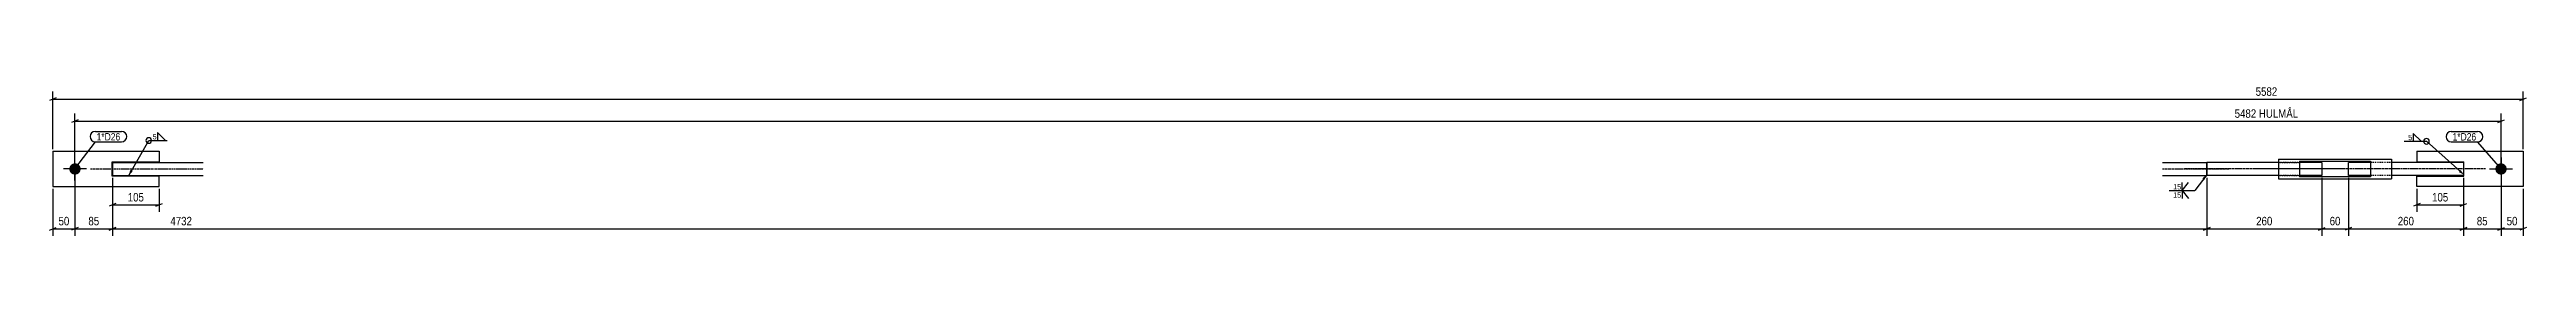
# Model space of a CAD drawing. Header units: millimetres. Extents: x 12 to 17473, y -28 to 353.
# Drawn here: x 12 to 5609, y 12 to 353 of the extents above; entities that cross this region are included whole.
import ezdxf

# ---------------------------------------------------------------- set-up
doc = ezdxf.new("R2010")
doc.units = ezdxf.units.MM
doc.linetypes.add('DXK_LINE_DOT2', pattern=[3.9198, 1.9599, -1.9599])
doc.linetypes.add('DXK_LINE_DOT3', pattern=[5.9187, 2.979, -0.9799, 0.9799, -0.9799])
for name, color, linetype in [('MÅLSÆTNING', 7, 'Continuous'), ('STÅL', 7, 'Continuous'), ('TEKST', 7, 'Continuous')]:
    doc.layers.add(name, color=color, linetype=linetype)
doc.styles.add('Arial Narrow', font='ARIALN.TTF', dxfattribs={"height": 0.2})

msp = doc.modelspace()

# ---------------------------------------------------------------- hatches: boundary and pattern name
at = {"layer": 'STÅL', "linetype": 'Continuous'}
for points in [[(69.5, 150.5, -1), (69.5, 176.5, -1)], [(5551.4, 176.5, -1), (5551.4, 150.5, -1)]]:
    msp.add_hatch(color=96, dxfattribs=at).paths.add_polyline_path(points)
at = {"layer": 'TEKST', "linetype": 'Continuous'}
for points in [[(199.7, 157.8), (190.8, 148.5), (194.2, 160.9)], [(4876.4, 142.4), (4886.4, 150.5), (4881.4, 138.7)], [(5460.2, 161.2), (5467.4, 150.6), (5456, 156.6)]]:
    msp.add_hatch(color=3, dxfattribs=at).paths.add_polyline_path(points)

# ---------------------------------------------------------------- linework, layer by layer
at = {"layer": 'MÅLSÆTNING', "color": 7, "linetype": 'Continuous'}
for p, q in [((19.5, 208.5), (19.5, 339.4)), ((5601.4, 208.5), (5601.4, 339.4)), ((27, 324.6), (12, 318.6)), ((69.5, 168.5), (69.5, 289.6)), ((5551.4, 168.5), (5551.4, 289.6)), ((5593.9, 318.6), (5608.9, 324.6)), ((77, 274.9), (62, 268.9)), ((69.5, 271.9), (5551.4, 271.9)), ((5543.9, 268.9), (5558.9, 274.9)), ((19.5, 118.5), (19.5, 12)), ((69.5, 158.5), (69.5, 12)), ((154.5, 143.5), (154.5, 12)), ((259.5, 118.5), (259.5, 66.2)), ((4886.4, 143.5), (4886.4, 12)), ((4886.4, 143.5), (4886.4, 12)), ((5146.4, 143.5), (5146.4, 12)), ((5206.4, 143.5), (5206.4, 12)), ((5206.4, 143.5), (5206.4, 12)), ((5466.4, 143.5), (5466.4, 12)), ((5466.4, 143.5), (5466.4, 12)), ((5551.4, 158.5), (5551.4, 12)), ((5601.4, 118.5), (5601.4, 12)), ((252, 79.2), (267, 85.2)), ((12, 25), (27, 31)), ((77, 31), (62, 25)), ((69.5, 28), (154.5, 28)), ((147, 25), (162, 31)), ((4893.9, 31), (4878.9, 25)), ((4878.9, 25), (4893.9, 31)), ((5138.9, 25), (5153.9, 31)), ((5146.4, 28), (5206.4, 28)), ((5213.9, 31), (5198.9, 25)), ((5213.9, 31), (5198.9, 25)), ((5206.4, 28), (5466.4, 28)), ((5458.9, 25), (5473.9, 31)), ((5473.9, 31), (5458.9, 25)), ((5543.9, 25), (5558.9, 31)), ((5551.4, 28), (5601.4, 28)), ((5608.9, 31), (5593.9, 25))]:
    msp.add_line(p, q, dxfattribs=at)
at = {"layer": 'STÅL', "color": 2, "linetype": 'Continuous'}
for p, q in [((19.5, 203.5), (19.5, 123.5)), ((19.5, 203.5), (259.5, 203.5)), ((153.5, 147.5), (153.5, 179.5)), ((153.5, 179.5), (259.5, 179.5)), ((154.5, 178.5), (359.5, 178.5)), ((154.5, 178.5), (154.5, 163.5)), ((259.5, 203.5), (259.5, 179.5)), ((4786.4, 178.5), (4886.4, 178.5)), ((5048.9, 178.5), (4886.4, 178.5)), ((4886.4, 148.5), (4886.4, 178.5)), ((4886.4, 178.5), (4886.4, 176.5)), ((4886.4, 176.5), (4886.4, 148.5)), ((5048.9, 186), (5303.9, 186)), ((5048.9, 186), (5048.9, 144.1)), ((5096.4, 181), (5096.4, 152.3)), ((5096.4, 181), (5256.4, 181)), ((5146.4, 178.5), (5096.4, 178.5)), ((5146.4, 178.5), (5146.4, 148.5)), ((5256.4, 178.5), (5206.4, 178.5)), ((5206.4, 148.5), (5206.4, 178.5)), ((5256.4, 181), (5256.4, 146)), ((5303.9, 186), (5303.9, 152.3)), ((5466.4, 178.5), (5303.9, 178.5)), ((5361.4, 203.5), (5361.4, 179.5)), ((5361.4, 203.5), (5601.4, 203.5)), ((5361.4, 179.5), (5361.4, 179.5)), ((5361.4, 179.5), (5467.4, 179.5)), ((5466.4, 178.5), (5466.4, 156)), ((5467.4, 147.5), (5467.4, 179.5)), ((5601.4, 203.5), (5601.4, 123.5)), ((19.5, 123.5), (259.5, 123.5)), ((259.5, 147.5), (153.5, 147.5)), ((154.5, 163.5), (154.5, 148.5)), ((154.5, 148.5), (359.5, 148.5)), ((259.5, 123.5), (259.5, 147.5)), ((4786.4, 148.5), (4886.4, 148.5)), ((5048.9, 148.5), (4886.4, 148.5)), ((5048.9, 144.1), (5048.9, 141)), ((5048.9, 141), (5303.9, 141)), ((5096.4, 152.3), (5096.4, 146)), ((5146.4, 148.5), (5096.4, 148.5)), ((5256.4, 146), (5096.4, 146)), ((5256.4, 148.5), (5206.4, 148.5)), ((5303.9, 152.3), (5303.9, 141)), ((5466.4, 148.5), (5303.9, 148.5)), ((5361.4, 123.5), (5361.4, 147.5)), ((5361.4, 147.5), (5467.4, 147.5)), ((5601.4, 123.5), (5361.4, 123.5)), ((5466.4, 156), (5466.4, 148.5))]:
    msp.add_line(p, q, dxfattribs=at)
at = {"layer": 'STÅL', "color": 96, "linetype": 'Continuous'}
for p, q in [((69.5, 137.5), (69.5, 189.5)), ((5551.4, 189.5), (5551.4, 137.5)), ((95.5, 163.5), (43.5, 163.5)), ((5525.4, 163.5), (5577.4, 163.5))]:
    msp.add_line(p, q, dxfattribs=at)
at = {"layer": 'STÅL', "color": 7, "linetype": 'DXK_LINE_DOT2'}
for p, q in [((5096.4, 178.5), (5048.9, 178.5)), ((5048.9, 178.5), (5096.4, 178.5)), ((5303.9, 178.5), (5256.4, 178.5)), ((5361.4, 203.5), (5361.4, 179.5)), ((5096.4, 148.5), (5048.9, 148.5)), ((5048.9, 148.5), (5096.4, 148.5)), ((5303.9, 148.5), (5256.4, 148.5))]:
    msp.add_line(p, q, dxfattribs=at)
at = {"layer": 'STÅL', "color": 7, "linetype": 'DXK_LINE_DOT3'}
for p, q in [((104.5, 163.5), (359.5, 163.5)), ((4786.4, 163.5), (4936.4, 163.5)), ((5196.4, 163.5), (4836.4, 163.5)), ((5156.4, 163.5), (4998.9, 163.5)), ((5516.4, 163.5), (5156.4, 163.5))]:
    msp.add_line(p, q, dxfattribs=at)
at = {"layer": 'TEKST', "color": 3, "linetype": 'Continuous'}
for p, q in [((5467.4, 150.6), (5383, 226.3)), ((4886.4, 150.5), (4859.5, 114.7))]:
    msp.add_line(p, q, dxfattribs=at)
msp.add_arc((5383, 226.3), 6.25, 270, 90, dxfattribs=at)

# ---------------------------------------------------------------- next in the draw order: wipeouts: each hides what was drawn before it
at = {"color": 0}
for points, layer in [([(5097.2, 275.6), (5097.2, 303.6), (4945.5, 303.6), (4945.5, 275.6)], 'MÅLSÆTNING'), ([(128.2, 31.8), (128.2, 59.8), (95.8, 59.8), (95.8, 31.8)], 'MÅLSÆTNING'), ([(5192.6, 31.8), (5192.6, 59.8), (5160.2, 59.8), (5160.2, 31.8)], 'MÅLSÆTNING'), ([(5358.6, 31.8), (5358.6, 59.8), (5314.1, 59.8), (5314.1, 31.8)], 'MÅLSÆTNING'), ([(5592.6, 31.8), (5592.6, 59.8), (5560.2, 59.8), (5560.2, 31.8)], 'MÅLSÆTNING'), ([(253.5, 229.6), (253.5, 244.1), (243.9, 244.1), (243.9, 229.6)], 'TEKST'), ([(5350.3, 227.8), (5350.3, 242.3), (5340.7, 242.3), (5340.7, 227.8)], 'TEKST'), ([(5495.3, 228), (5495.3, 245.5), (5442, 245.5), (5442, 228)], 'TEKST'), ([(4826.7, 116.2), (4826.7, 130.7), (4809.5, 130.7), (4809.5, 116.2)], 'TEKST')]:
    msp.add_wipeout(points, dxfattribs=at).dxf.layer = layer

# ---------------------------------------------------------------- next in the draw order: linework, layer by layer
at = {"layer": 'MÅLSÆTNING', "color": 7, "linetype": 'Continuous'}
for p, q in [((19.5, 321.6), (5601.4, 321.6)), ((69.5, 158.5), (69.5, 12)), ((154.5, 143.5), (154.5, 66.2)), ((154.5, 143.5), (154.5, 12)), ((5146.4, 143.5), (5146.4, 12)), ((5361.4, 118.5), (5361.4, 66.2)), ((5551.4, 158.5), (5551.4, 12)), ((162, 85.2), (147, 79.2)), ((154.5, 82.2), (259.5, 82.2)), ((5368.9, 85.2), (5353.9, 79.2)), ((19.5, 28), (69.5, 28)), ((77, 31), (62, 25)), ((162, 31), (147, 25)), ((154.5, 28), (4886.4, 28)), ((4886.4, 28), (5146.4, 28)), ((5138.9, 25), (5153.9, 31)), ((5466.4, 28), (5551.4, 28)), ((5543.9, 25), (5558.9, 31))]:
    msp.add_line(p, q, dxfattribs=at)
at = {"layer": 'TEKST', "color": 3, "linetype": 'Continuous'}
for p, q in [((190.8, 148.5), (236.2, 228.1)), ((236.2, 228.1), (277.5, 228.1)), ((274, 228.1), (256.1, 246)), ((256.1, 246), (256.1, 228.1)), ((256.1, 228.1), (274, 228.1)), ((5332.9, 226.3), (5383, 226.3)), ((5370.7, 226.3), (5352.8, 244.2)), ((5352.8, 244.2), (5352.8, 226.3)), ((5352.8, 226.3), (5370.7, 226.3)), ((4831.1, 114.7), (4845.4, 132.5)), ((4831.1, 114.7), (4831.1, 132.5))]:
    msp.add_line(p, q, dxfattribs=at)
for centre, start, end in [((236.2, 228.1), 90, 270), ((236.2, 228.1), 270, 90), ((5383, 226.3), 90, 270)]:
    msp.add_arc(centre, 6.25, start, end, dxfattribs=at)

# ---------------------------------------------------------------- next in the draw order: texts
at = {"layer": 'MÅLSÆTNING', "color": 3, "style": 'Arial Narrow'}
for s, height, p in [('5482 HULMÅL', 19.089, (4949.5, 279.6)), ('85', 19.09, (99.8, 35.8)), ('60', 19.09, (5164.2, 35.8)), ('260', 19.09, (5318.1, 35.8)), ('50', 19.09, (5564.2, 35.8))]:
    msp.add_text(s, height=height, dxfattribs=at).set_placement(p)
at = {"layer": 'TEKST', "color": 3, "style": 'Arial Narrow'}
for p in [(244.9, 230.6), (5341.7, 228.8)]:
    msp.add_text('5', height=11.9, dxfattribs=at).set_placement(p)

# ---------------------------------------------------------------- next in the draw order: wipeouts: each hides what was drawn before it
at = {"color": 0}
msp.add_wipeout([(5495.3, 228), (5495.3, 245.5), (5442, 245.5), (5442, 228)], dxfattribs=at).dxf.layer = 'TEKST'

# ---------------------------------------------------------------- next in the draw order: linework, layer by layer
at = {"layer": 'TEKST', "color": 7, "linetype": 'Continuous'}
for p, q in [((5439, 248.5), (5498.3, 248.5)), ((5439, 225), (5498.3, 225)), ((5551.4, 163.5), (5498.3, 225))]:
    msp.add_line(p, q, dxfattribs=at)
for centre, radius, start, end in [((5439, 236.7), 11.7, 90, 270), ((5498.3, 236.7), 11.8, 270, 90)]:
    msp.add_arc(centre, radius, start, end, dxfattribs=at)

# ---------------------------------------------------------------- next in the draw order: texts
at = {"layer": 'TEKST', "color": 3, "style": 'Arial Narrow'}
msp.add_text('1*D26', height=16.7, dxfattribs=at).set_placement((5442, 228))

# ---------------------------------------------------------------- next in the draw order: wipeouts: each hides what was drawn before it
at = {"color": 0}
for points, layer in [([(5049.7, 325.4), (5049.7, 353.4), (4993, 353.4), (4993, 325.4)], 'MÅLSÆTNING'), ([(229.3, 85.9), (229.3, 113.9), (184.7, 113.9), (184.7, 85.9)], 'MÅLSÆTNING'), ([(60.7, 31.8), (60.7, 59.8), (28.3, 59.8), (28.3, 31.8)], 'MÅLSÆTNING'), ([(337.9, 31.8), (337.9, 59.8), (281.1, 59.8), (281.1, 31.8)], 'MÅLSÆTNING'), ([(5038.7, 31.8), (5038.7, 59.8), (4994.1, 59.8), (4994.1, 31.8)], 'MÅLSÆTNING'), ([(5525.1, 31.8), (5525.1, 59.8), (5492.7, 59.8), (5492.7, 31.8)], 'MÅLSÆTNING'), ([(171.8, 228.1), (171.8, 245.6), (118.5, 245.6), (118.5, 228.1)], 'TEKST')]:
    msp.add_wipeout(points, dxfattribs=at).dxf.layer = layer
at = {"color": 0, "linetype": 'Continuous'}
msp.add_wipeout([(4826.7, 97.4), (4826.7, 111.9), (4809.5, 111.9), (4809.5, 97.4)], dxfattribs=at).dxf.layer = 'TEKST'

# ---------------------------------------------------------------- next in the draw order: linework, layer by layer
at = {"layer": 'MÅLSÆTNING', "color": 7, "linetype": 'Continuous'}
for p, q in [((5466.4, 143.5), (5466.4, 66.2)), ((5361.4, 82.2), (5466.4, 82.2)), ((5458.9, 79.2), (5473.9, 85.2))]:
    msp.add_line(p, q, dxfattribs=at)
at = {"layer": 'TEKST', "color": 3, "linetype": 'Continuous'}
for p, q in [((4801.7, 114.7), (4859.5, 114.7)), ((4831.1, 114.7), (4845.4, 96.8)), ((4831.1, 114.7), (4831.1, 96.8))]:
    msp.add_line(p, q, dxfattribs=at)

# ---------------------------------------------------------------- next in the draw order: texts
at = {"layer": 'MÅLSÆTNING', "color": 3, "style": 'Arial Narrow'}
for s, p in [('5582', (4997, 329.4)), ('105', (188.7, 89.9)), ('50', (32.3, 35.8)), ('4732', (285.1, 35.8)), ('260', (4998.1, 35.8)), ('85', (5496.7, 35.8))]:
    msp.add_text(s, height=19.09, dxfattribs=at).set_placement(p)
at = {"layer": 'TEKST', "color": 3, "style": 'Arial Narrow'}
msp.add_text('15', height=11.93, dxfattribs=at).set_placement((4810.5, 117.2))
at = {"layer": 'TEKST', "color": 3, "linetype": 'Continuous', "style": 'Arial Narrow'}
msp.add_text('15', height=11.93, dxfattribs=at).set_placement((4810.5, 98.4))

# ---------------------------------------------------------------- next in the draw order: wipeouts: each hides what was drawn before it
at = {"color": 0}
msp.add_wipeout([(171.8, 228.1), (171.8, 245.6), (118.5, 245.6), (118.5, 228.1)], dxfattribs=at).dxf.layer = 'TEKST'

# ---------------------------------------------------------------- next in the draw order: linework, layer by layer
at = {"layer": 'TEKST', "color": 7, "linetype": 'Continuous'}
for p, q in [((69.5, 163.5), (115.5, 225.1)), ((115.5, 248.6), (174.8, 248.6)), ((115.5, 225.1), (174.8, 225.1))]:
    msp.add_line(p, q, dxfattribs=at)
for centre, start, end in [((115.5, 236.9), 90, 270), ((174.8, 236.9), 270, 90)]:
    msp.add_arc(centre, 11.8, start, end, dxfattribs=at)

# ---------------------------------------------------------------- next in the draw order: texts
at = {"layer": 'TEKST', "color": 3, "style": 'Arial Narrow'}
msp.add_text('1*D26', height=16.7, dxfattribs=at).set_placement((118.5, 228.1))

# ---------------------------------------------------------------- next in the draw order: wipeouts: each hides what was drawn before it
at = {"color": 0}
msp.add_wipeout([(5436.2, 85.9), (5436.2, 113.9), (5391.6, 113.9), (5391.6, 85.9)], dxfattribs=at).dxf.layer = 'MÅLSÆTNING'

# ---------------------------------------------------------------- next in the draw order: texts
at = {"layer": 'MÅLSÆTNING', "color": 3, "style": 'Arial Narrow'}
msp.add_text('105', height=19.09, dxfattribs=at).set_placement((5395.6, 89.9))

doc.saveas('drawing.dxf')
